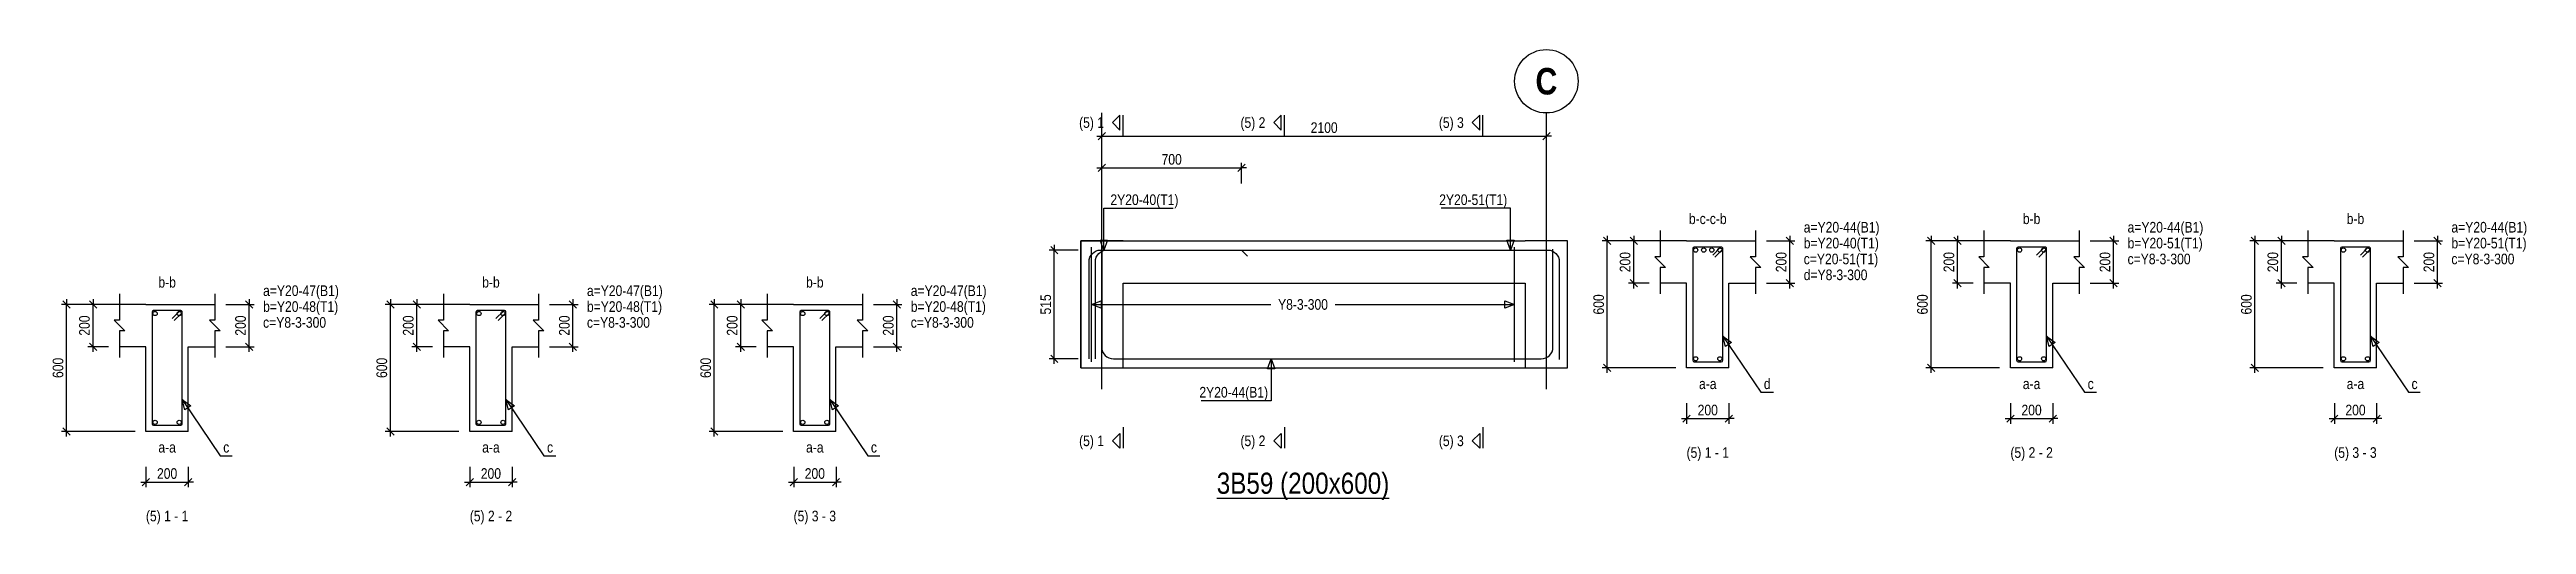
# Model space of a CAD drawing. Extents: x 0 to 206258, y -403073 to 0.
# Drawn here: x 39972 to 63379, y -258164 to -253674 of the extents above; entities that cross this region are included whole.
import ezdxf
from ezdxf.enums import TextEntityAlignment as Align
from ezdxf.lldxf.tags import DXFTag

# ---------------------------------------------------------------- set-up
doc = ezdxf.new("R2010")
doc.units = 0
doc.header["$LTSCALE"] = 1000
for name, color, linetype in [('Axis Circle(Dir 2)', 150, 'Continuous'), ('Axis Label(Dir 1)', 7, 'Continuous'), ('Axis Line(Dir 2)', 150, 'CENTER2'), ('Break Line', 5, 'Continuous'), ('Dimension Line', 5, 'Continuous'), ('Front Elevation Line', 40, 'Continuous'), ('Leader Line', 5, 'Continuous'), ('Link Line', 3, 'Continuous'), ('Rebar Kink', 4, 'Continuous'), ('Rebar Label', 6, 'Continuous'), ('Rebar Line', 7, 'Continuous'), ('Section Label', 1, 'Continuous'), ('Section Line', 1, 'Continuous'), ('Top Rebar Label', 6, 'Continuous'), ('Top Rebar Line', 7, 'Continuous')]:
    doc.layers.add(name, color=color, linetype=linetype)
for name, color, linetype, true_color in [('Back Elevation Line', 191, 'HIDDEN2', 0xd4aaff), ('Beam Label(D)', 94, 'Continuous', 0x008100), ('Beam Line(D)', 112, 'Continuous', 0x00bd5e), ('Link Label', 94, 'Continuous', 0x008100)]:
    doc.layers.add(name, color=color, linetype=linetype, true_color=true_color)
doc.styles.add('Axis Label(Dir 1)', font='ARIALNB.TTF', dxfattribs={"height": 250})
doc.styles.add('Beam Label(D)', font='ARIALN.TTF', dxfattribs={"height": 200})
doc.styles.add('Dimension Text', font='ARIALN.TTF', dxfattribs={"height": 100})
doc.styles.add('Link Label', font='ARIALN.TTF', dxfattribs={"height": 100})
doc.styles.add('Rebar Label', font='ARIALN.TTF', dxfattribs={"height": 100})
doc.styles.add('Section Label', font='ARIALN.TTF', dxfattribs={"height": 100})
doc.styles.add('Top Rebar Label', font='ARIALN.TTF', dxfattribs={"height": 100})
tags = doc.linetypes.add('CENTER2', pattern=[1.125, 0.75, -0.125, 0.125, -0.125]).pattern_tags.tags
tags[10:11] = [DXFTag(74, 4), DXFTag(75, 0), DXFTag(340, '0'), DXFTag(46, 0.0), DXFTag(50, 0.0), DXFTag(44, 0.0), DXFTag(45, 0.0)]
tags[8:9] = [DXFTag(74, 4), DXFTag(75, 0), DXFTag(340, '0'), DXFTag(46, 0.0), DXFTag(50, 0.0), DXFTag(44, 0.0), DXFTag(45, 0.0)]
tags[6:7] = [DXFTag(74, 4), DXFTag(75, 0), DXFTag(340, '0'), DXFTag(46, 0.0), DXFTag(50, 0.0), DXFTag(44, 0.0), DXFTag(45, 0.0)]
tags[4:5] = [DXFTag(74, 4), DXFTag(75, 0), DXFTag(340, '0'), DXFTag(46, 0.0), DXFTag(50, 0.0), DXFTag(44, 0.0), DXFTag(45, 0.0)]
tags = doc.linetypes.add('HIDDEN2', pattern=[0.1875, 0.125, -0.0625]).pattern_tags.tags
tags[6:7] = [DXFTag(74, 4), DXFTag(75, 0), DXFTag(340, '0'), DXFTag(46, 0.0), DXFTag(50, 0.0), DXFTag(44, 0.0), DXFTag(45, 0.0)]
tags[4:5] = [DXFTag(74, 4), DXFTag(75, 0), DXFTag(340, '0'), DXFTag(46, 0.0), DXFTag(50, 0.0), DXFTag(44, 0.0), DXFTag(45, 0.0)]
doc.dimstyles.new('BEAM', dxfattribs={"dimtxt": 100, "dimasz": 30, "dimexe": 48.3, "dimexo": 103.5, "dimgap": 30, "dimtad": 1, "dimtoh": 1, "dimdec": 1, "dimlfac": 0.5, "dimdsep": 46, "dimtxsty": 'Dimension Text', "dimblk": 'PCDIM_TICK', "dimcen": 0.09, "dimclrd": 5, "dimclre": 5, "dimclrt": 5, "dimadec": 1, "dimazin": 0, "dimtp": 1, "dimtm": 1, "dimtfac": 1, "dimtdec": 4, "dimtofl": 0, "dimtmove": 0, "dimatfit": 3, "dimfxl": 1, "dimtolj": 1, "dimtzin": 0, "dimarcsym": 0})

msp = doc.modelspace()

# ---------------------------------------------------------------- texts
at = {"layer": 'Axis Label(Dir 1)', "transparency": 33554687, "style": 'Axis Label(Dir 1)'}
msp.add_text('C', height=250, dxfattribs=at).set_placement((54117.055, -253974.284), align=Align.MIDDLE_CENTER)
at = {"layer": 'Beam Label(D)', "transparency": 33554687, "style": 'Beam Label(D)'}
msp.add_text('%%U3B59 (200x600)', height=200, dxfattribs=at).set_placement((51817.055, -257674.284), align=Align.TOP_CENTER)
at = {"layer": 'Link Label', "transparency": 33554687, "style": 'Link Label'}
for s, p in [(' d=Y8-3-300', (56517.055, -255854.284)), (' c=Y8-3-300', (59577.293, -255704.284)), (' c=Y8-3-300', (62637.532, -255704.284)), (' c=Y8-3-300', (41958.146, -256304.284)), (' c=Y8-3-300', (45018.385, -256304.284)), (' c=Y8-3-300', (48078.624, -256304.284)), ('d', (56172.055, -256884.284)), ('c', (59232.293, -256884.284)), ('c', (62292.532, -256884.284)), ('c', (41613.146, -257484.284)), ('c', (44673.385, -257484.284)), ('c', (47733.624, -257484.284))]:
    msp.add_text(s, height=100, dxfattribs=at).set_placement(p)
msp.add_text('Y8-3-300', height=100, dxfattribs=at).set_placement((51817.055, -256084.284), align=Align.MIDDLE_CENTER)
at = {"layer": 'Rebar Label', "transparency": 33554687, "style": 'Rebar Label'}
for s, p in [('b-c-c-b', (55642.055, -255354.284)), ('b-b', (58702.293, -255354.284)), ('b-b', (61762.532, -255354.284)), ('b-b', (41083.146, -255954.284)), ('b-b', (44143.385, -255954.284)), ('b-b', (47203.624, -255954.284)), ('a-a', (55642.055, -256914.284)), ('a-a', (58702.293, -256914.284)), ('a-a', (61762.532, -256914.284)), ('a-a', (41083.146, -257514.284)), ('a-a', (44143.385, -257514.284)), ('a-a', (47203.624, -257514.284))]:
    msp.add_text(s, height=100, dxfattribs=at).set_placement(p, align=Align.BOTTOM_CENTER)
for s, p in [(' a=Y20-44(B1)', (56517.055, -255404.284)), (' a=Y20-44(B1)', (59577.293, -255404.284)), (' a=Y20-44(B1)', (62637.532, -255404.284)), (' a=Y20-47(B1)', (41958.146, -256004.284)), (' a=Y20-47(B1)', (45018.385, -256004.284)), (' a=Y20-47(B1)', (48078.624, -256004.284))]:
    msp.add_text(s, height=100, dxfattribs=at).set_placement(p)
msp.add_text(' 2Y20-44(B1)', height=100, dxfattribs=at).set_placement((51487.054, -256964.284), align=Align.RIGHT)
at = {"layer": 'Section Label', "transparency": 33554687, "style": 'Section Label'}
for s, p in [('(5) 1', (49936.344, -254364.994)), ('(5) 2', (51461.344, -254364.994)), ('(5) 3', (53336.344, -254364.994)), ('(5) 1', (49936.344, -257373.573)), ('(5) 2', (51461.344, -257373.573)), ('(5) 3', (53336.344, -257373.573))]:
    msp.add_text(s, height=100, dxfattribs=at).set_placement(p, align=Align.MIDDLE_RIGHT)
for s, p in [('(5) 1 - 1', (55642.055, -257564.284)), ('(5) 2 - 2', (58702.293, -257564.284)), ('(5) 3 - 3', (61762.532, -257564.284)), ('(5) 1 - 1', (41083.146, -258164.284)), ('(5) 2 - 2', (44143.385, -258164.284)), ('(5) 3 - 3', (47203.624, -258164.284))]:
    msp.add_text(s, height=100, dxfattribs=at).set_placement(p, align=Align.BOTTOM_CENTER)
at = {"layer": 'Top Rebar Label', "transparency": 33554687, "style": 'Top Rebar Label'}
for s, p in [(' 2Y20-40(T1)', (49965.055, -255144.284)), (' c=Y20-51(T1)', (56517.055, -255704.284)), (' b=Y20-40(T1)', (56517.055, -255554.284)), (' b=Y20-51(T1)', (59577.293, -255554.284)), (' b=Y20-51(T1)', (62637.532, -255554.284)), (' b=Y20-48(T1)', (41958.146, -256154.284)), (' b=Y20-48(T1)', (45018.385, -256154.284)), (' b=Y20-48(T1)', (48078.624, -256154.284))]:
    msp.add_text(s, height=100, dxfattribs=at).set_placement(p)
msp.add_text(' 2Y20-51(T1)', height=100, dxfattribs=at).set_placement((53747.055, -255144.284), align=Align.RIGHT)

# ---------------------------------------------------------------- blocks, each defined once
blk = doc.blocks.new('PCDIM_TICK')
at = {"layer": 'Dimension Line', "color": 0, "transparency": 33554687}
for p, q in [((1.15, 1.15), (-1.15, -1.15)), ((1.61, 0), (0, 0))]:
    blk.add_line(p, q, dxfattribs=at)
blk = doc.blocks.new('*U3284')
at = {"layer": 'Dimension Line', "color": 5, "true_color": 0x0000ff, "transparency": 16777216}
for p, q in [((41637, -256084), (41906, -256084)), ((41858, -256484), (41858, -256084)), ((41637, -256484), (41906, -256484))]:
    blk.add_line(p, q, dxfattribs=at)
at = {"layer": 'Dimension Line', "color": 5, "true_color": 0x0000ff, "transparency": 16777216, "xscale": 30, "yscale": 30}
for p, rotation in [((41858, -256084), 89.99999999999447), ((41858, -256484), 269.9999999999834)]:
    blk.add_blockref('PCDIM_TICK', p, dxfattribs=dict(at, rotation=rotation))
at = {"layer": 'Dimension Line', "color": 5, "true_color": 0x0000ff, "transparency": 16777216, "insert": (41828, -256284), "char_height": 100, "width": 182.77, "attachment_point": 8, "rotation": 90, "style": 'Dimension Text'}
blk.add_mtext('200', dxfattribs=at)
blk = doc.blocks.new('*U3285')
at = {"layer": 'Dimension Line', "color": 5, "true_color": 0x0000ff, "transparency": 16777216}
for p, q in [((40530, -256084), (40335, -256084)), ((40383, -256484), (40383, -256084)), ((40530, -256484), (40335, -256484))]:
    blk.add_line(p, q, dxfattribs=at)
at = {"layer": 'Dimension Line', "color": 5, "true_color": 0x0000ff, "transparency": 16777216, "xscale": 30, "yscale": 30}
for p, rotation in [((40383, -256084), 89.99999999999447), ((40383, -256484), 269.9999999999834)]:
    blk.add_blockref('PCDIM_TICK', p, dxfattribs=dict(at, rotation=rotation))
at = {"layer": 'Dimension Line', "color": 5, "true_color": 0x0000ff, "transparency": 16777216, "insert": (40353, -256284), "char_height": 100, "width": 182.77, "attachment_point": 8, "rotation": 90, "style": 'Dimension Text'}
blk.add_mtext('200', dxfattribs=at)
blk = doc.blocks.new('*U3286')
at = {"layer": 'Dimension Line', "color": 5, "true_color": 0x0000ff, "transparency": 16777216}
for p, q in [((40780, -256084), (40085, -256084)), ((40133, -257284), (40133, -256084)), ((40780, -257284), (40085, -257284))]:
    blk.add_line(p, q, dxfattribs=at)
at = {"layer": 'Dimension Line', "color": 5, "true_color": 0x0000ff, "transparency": 16777216, "xscale": 30, "yscale": 30}
for p, rotation in [((40133, -256084), 89.99999999999447), ((40133, -257284), 269.9999999999834)]:
    blk.add_blockref('PCDIM_TICK', p, dxfattribs=dict(at, rotation=rotation))
at = {"layer": 'Dimension Line', "color": 5, "true_color": 0x0000ff, "transparency": 16777216, "insert": (40103, -256684), "char_height": 100, "width": 181.97, "attachment_point": 8, "rotation": 90, "style": 'Dimension Text'}
blk.add_mtext('600', dxfattribs=at)
blk = doc.blocks.new('*U3287')
at = {"layer": 'Dimension Line', "color": 5, "true_color": 0x0000ff, "transparency": 16777216}
for p, q in [((40883, -257618), (40883, -257813)), ((41283, -257618), (41283, -257813)), ((40883, -257764), (41283, -257764))]:
    blk.add_line(p, q, dxfattribs=at)
at = {"layer": 'Dimension Line', "color": 5, "true_color": 0x0000ff, "transparency": 16777216, "xscale": 30, "yscale": 30, "rotation": 180.0000000000004}
blk.add_blockref('PCDIM_TICK', (40883, -257764), dxfattribs=at)
at = {"layer": 'Dimension Line', "color": 5, "true_color": 0x0000ff, "transparency": 16777216, "xscale": 30, "yscale": 30}
blk.add_blockref('PCDIM_TICK', (41283, -257764), dxfattribs=at)
at = {"layer": 'Dimension Line', "color": 5, "true_color": 0x0000ff, "transparency": 16777216, "insert": (41083, -257734), "char_height": 100, "width": 182.77, "attachment_point": 8, "style": 'Dimension Text'}
blk.add_mtext('200', dxfattribs=at)
blk = doc.blocks.new('*U3288')
at = {"layer": 'Dimension Line', "color": 5, "true_color": 0x0000ff, "transparency": 16777216}
for p, q in [((44697, -256084), (44967, -256084)), ((44918, -256484), (44918, -256084)), ((44697, -256484), (44967, -256484))]:
    blk.add_line(p, q, dxfattribs=at)
at = {"layer": 'Dimension Line', "color": 5, "true_color": 0x0000ff, "transparency": 16777216, "xscale": 30, "yscale": 30}
for p, rotation in [((44918, -256084), 89.99999999999447), ((44918, -256484), 269.9999999999834)]:
    blk.add_blockref('PCDIM_TICK', p, dxfattribs=dict(at, rotation=rotation))
at = {"layer": 'Dimension Line', "color": 5, "true_color": 0x0000ff, "transparency": 16777216, "insert": (44888, -256284), "char_height": 100, "width": 182.77, "attachment_point": 8, "rotation": 90, "style": 'Dimension Text'}
blk.add_mtext('200', dxfattribs=at)
blk = doc.blocks.new('*U3289')
at = {"layer": 'Dimension Line', "color": 5, "true_color": 0x0000ff, "transparency": 16777216}
for p, q in [((43590, -256084), (43395, -256084)), ((43443, -256484), (43443, -256084)), ((43590, -256484), (43395, -256484))]:
    blk.add_line(p, q, dxfattribs=at)
at = {"layer": 'Dimension Line', "color": 5, "true_color": 0x0000ff, "transparency": 16777216, "xscale": 30, "yscale": 30}
for p, rotation in [((43443, -256084), 89.99999999999447), ((43443, -256484), 269.9999999999834)]:
    blk.add_blockref('PCDIM_TICK', p, dxfattribs=dict(at, rotation=rotation))
at = {"layer": 'Dimension Line', "color": 5, "true_color": 0x0000ff, "transparency": 16777216, "insert": (43413, -256284), "char_height": 100, "width": 182.77, "attachment_point": 8, "rotation": 90, "style": 'Dimension Text'}
blk.add_mtext('200', dxfattribs=at)
blk = doc.blocks.new('*U3290')
at = {"layer": 'Dimension Line', "color": 5, "true_color": 0x0000ff, "transparency": 16777216}
for p, q in [((43840, -256084), (43145, -256084)), ((43193, -257284), (43193, -256084)), ((43840, -257284), (43145, -257284))]:
    blk.add_line(p, q, dxfattribs=at)
at = {"layer": 'Dimension Line', "color": 5, "true_color": 0x0000ff, "transparency": 16777216, "xscale": 30, "yscale": 30}
for p, rotation in [((43193, -256084), 89.99999999999447), ((43193, -257284), 269.9999999999834)]:
    blk.add_blockref('PCDIM_TICK', p, dxfattribs=dict(at, rotation=rotation))
at = {"layer": 'Dimension Line', "color": 5, "true_color": 0x0000ff, "transparency": 16777216, "insert": (43163, -256684), "char_height": 100, "width": 181.97, "attachment_point": 8, "rotation": 90, "style": 'Dimension Text'}
blk.add_mtext('600', dxfattribs=at)
blk = doc.blocks.new('*U3291')
at = {"layer": 'Dimension Line', "color": 5, "true_color": 0x0000ff, "transparency": 16777216}
for p, q in [((43943, -257618), (43943, -257813)), ((44343, -257618), (44343, -257813)), ((43943, -257764), (44343, -257764))]:
    blk.add_line(p, q, dxfattribs=at)
at = {"layer": 'Dimension Line', "color": 5, "true_color": 0x0000ff, "transparency": 16777216, "xscale": 30, "yscale": 30, "rotation": 180.0000000000004}
blk.add_blockref('PCDIM_TICK', (43943, -257764), dxfattribs=at)
at = {"layer": 'Dimension Line', "color": 5, "true_color": 0x0000ff, "transparency": 16777216, "xscale": 30, "yscale": 30}
blk.add_blockref('PCDIM_TICK', (44343, -257764), dxfattribs=at)
at = {"layer": 'Dimension Line', "color": 5, "true_color": 0x0000ff, "transparency": 16777216, "insert": (44143, -257734), "char_height": 100, "width": 182.77, "attachment_point": 8, "style": 'Dimension Text'}
blk.add_mtext('200', dxfattribs=at)
blk = doc.blocks.new('*U3292')
at = {"layer": 'Dimension Line', "color": 5, "true_color": 0x0000ff, "transparency": 16777216}
for p, q in [((47757, -256084), (48027, -256084)), ((47979, -256484), (47979, -256084)), ((47757, -256484), (48027, -256484))]:
    blk.add_line(p, q, dxfattribs=at)
at = {"layer": 'Dimension Line', "color": 5, "true_color": 0x0000ff, "transparency": 16777216, "xscale": 30, "yscale": 30}
for p, rotation in [((47979, -256084), 89.99999999999447), ((47979, -256484), 269.9999999999834)]:
    blk.add_blockref('PCDIM_TICK', p, dxfattribs=dict(at, rotation=rotation))
at = {"layer": 'Dimension Line', "color": 5, "true_color": 0x0000ff, "transparency": 16777216, "insert": (47949, -256284), "char_height": 100, "width": 182.77, "attachment_point": 8, "rotation": 90, "style": 'Dimension Text'}
blk.add_mtext('200', dxfattribs=at)
blk = doc.blocks.new('*U3293')
at = {"layer": 'Dimension Line', "color": 5, "true_color": 0x0000ff, "transparency": 16777216}
for p, q in [((46650, -256084), (46455, -256084)), ((46504, -256484), (46504, -256084)), ((46650, -256484), (46455, -256484))]:
    blk.add_line(p, q, dxfattribs=at)
at = {"layer": 'Dimension Line', "color": 5, "true_color": 0x0000ff, "transparency": 16777216, "xscale": 30, "yscale": 30}
for p, rotation in [((46504, -256084), 89.99999999999447), ((46504, -256484), 269.9999999999834)]:
    blk.add_blockref('PCDIM_TICK', p, dxfattribs=dict(at, rotation=rotation))
at = {"layer": 'Dimension Line', "color": 5, "true_color": 0x0000ff, "transparency": 16777216, "insert": (46474, -256284), "char_height": 100, "width": 182.77, "attachment_point": 8, "rotation": 90, "style": 'Dimension Text'}
blk.add_mtext('200', dxfattribs=at)
blk = doc.blocks.new('*U3294')
at = {"layer": 'Dimension Line', "color": 5, "true_color": 0x0000ff, "transparency": 16777216}
for p, q in [((46900, -256084), (46205, -256084)), ((46254, -257284), (46254, -256084)), ((46900, -257284), (46205, -257284))]:
    blk.add_line(p, q, dxfattribs=at)
at = {"layer": 'Dimension Line', "color": 5, "true_color": 0x0000ff, "transparency": 16777216, "xscale": 30, "yscale": 30}
for p, rotation in [((46254, -256084), 89.99999999999447), ((46254, -257284), 269.9999999999834)]:
    blk.add_blockref('PCDIM_TICK', p, dxfattribs=dict(at, rotation=rotation))
at = {"layer": 'Dimension Line', "color": 5, "true_color": 0x0000ff, "transparency": 16777216, "insert": (46224, -256684), "char_height": 100, "width": 181.97, "attachment_point": 8, "rotation": 90, "style": 'Dimension Text'}
blk.add_mtext('600', dxfattribs=at)
blk = doc.blocks.new('*U3295')
at = {"layer": 'Dimension Line', "color": 5, "true_color": 0x0000ff, "transparency": 16777216}
for p, q in [((47004, -257618), (47004, -257813)), ((47404, -257618), (47404, -257813)), ((47004, -257764), (47404, -257764))]:
    blk.add_line(p, q, dxfattribs=at)
at = {"layer": 'Dimension Line', "color": 5, "true_color": 0x0000ff, "transparency": 16777216, "xscale": 30, "yscale": 30, "rotation": 180.0000000000004}
blk.add_blockref('PCDIM_TICK', (47004, -257764), dxfattribs=at)
at = {"layer": 'Dimension Line', "color": 5, "true_color": 0x0000ff, "transparency": 16777216, "xscale": 30, "yscale": 30}
blk.add_blockref('PCDIM_TICK', (47404, -257764), dxfattribs=at)
at = {"layer": 'Dimension Line', "color": 5, "true_color": 0x0000ff, "transparency": 16777216, "insert": (47204, -257734), "char_height": 100, "width": 182.77, "attachment_point": 8, "style": 'Dimension Text'}
blk.add_mtext('200', dxfattribs=at)
blk = doc.blocks.new('*U3306')
at = {"layer": 'Dimension Line', "color": 5, "true_color": 0x0000ff, "transparency": 16777216}
for p, q in [((49917, -254941), (49917, -254746)), ((49917, -254794), (51235, -254794)), ((51235, -254941), (51235, -254746))]:
    blk.add_line(p, q, dxfattribs=at)
at = {"layer": 'Dimension Line', "color": 5, "true_color": 0x0000ff, "transparency": 16777216, "xscale": 30, "yscale": 30, "rotation": 180.0000000000004}
blk.add_blockref('PCDIM_TICK', (49917, -254794), dxfattribs=at)
at = {"layer": 'Dimension Line', "color": 5, "true_color": 0x0000ff, "transparency": 16777216, "xscale": 30, "yscale": 30}
blk.add_blockref('PCDIM_TICK', (51235, -254794), dxfattribs=at)
at = {"layer": 'Dimension Line', "color": 5, "true_color": 0x0000ff, "transparency": 16777216, "insert": (50576, -254764), "char_height": 100, "width": 180.83, "attachment_point": 8, "style": 'Dimension Text'}
blk.add_mtext('700', dxfattribs=at)
blk = doc.blocks.new('*U3307')
at = {"layer": 'Dimension Line', "color": 5, "true_color": 0x0000ff, "transparency": 16777216}
for p, q in [((49692, -255570), (49419, -255570)), ((49467, -256598), (49467, -255570)), ((49692, -256598), (49419, -256598))]:
    blk.add_line(p, q, dxfattribs=at)
at = {"layer": 'Dimension Line', "color": 5, "true_color": 0x0000ff, "transparency": 16777216, "xscale": 30, "yscale": 30}
for p, rotation in [((49467, -255570), 89.99999999999447), ((49467, -256598), 269.9999999999834)]:
    blk.add_blockref('PCDIM_TICK', p, dxfattribs=dict(at, rotation=rotation))
at = {"layer": 'Dimension Line', "color": 5, "true_color": 0x0000ff, "transparency": 16777216, "insert": (49437, -256084), "char_height": 100, "width": 182.37, "attachment_point": 8, "rotation": 90, "style": 'Dimension Text'}
blk.add_mtext('515', dxfattribs=at)
blk = doc.blocks.new('*U3308')
at = {"layer": 'Dimension Line', "color": 5, "true_color": 0x0000ff, "transparency": 16777216}
for p, q in [((49917, -254641), (49917, -254446)), ((49917, -254494), (54117, -254494)), ((54117, -254641), (54117, -254446))]:
    blk.add_line(p, q, dxfattribs=at)
at = {"layer": 'Dimension Line', "color": 5, "true_color": 0x0000ff, "transparency": 16777216, "xscale": 30, "yscale": 30, "rotation": 180.0000000000004}
blk.add_blockref('PCDIM_TICK', (49917, -254494), dxfattribs=at)
at = {"layer": 'Dimension Line', "color": 5, "true_color": 0x0000ff, "transparency": 16777216, "xscale": 30, "yscale": 30}
blk.add_blockref('PCDIM_TICK', (54117, -254494), dxfattribs=at)
at = {"layer": 'Dimension Line', "color": 5, "true_color": 0x0000ff, "transparency": 16777216, "insert": (52017, -254464), "char_height": 100, "width": 247.25, "attachment_point": 8, "style": 'Dimension Text'}
blk.add_mtext('2100', dxfattribs=at)
blk = doc.blocks.new('*U3309')
at = {"layer": 'Dimension Line', "color": 5, "true_color": 0x0000ff, "transparency": 16777216}
for p, q in [((56196, -255484), (56465, -255484)), ((56417, -255884), (56417, -255484)), ((56196, -255884), (56465, -255884))]:
    blk.add_line(p, q, dxfattribs=at)
at = {"layer": 'Dimension Line', "color": 5, "true_color": 0x0000ff, "transparency": 16777216, "xscale": 30, "yscale": 30}
for p, rotation in [((56417, -255484), 89.99999999999447), ((56417, -255884), 269.9999999999834)]:
    blk.add_blockref('PCDIM_TICK', p, dxfattribs=dict(at, rotation=rotation))
at = {"layer": 'Dimension Line', "color": 5, "true_color": 0x0000ff, "transparency": 16777216, "insert": (56387, -255684), "char_height": 100, "width": 182.77, "attachment_point": 8, "rotation": 90, "style": 'Dimension Text'}
blk.add_mtext('200', dxfattribs=at)
blk = doc.blocks.new('*U3310')
at = {"layer": 'Dimension Line', "color": 5, "true_color": 0x0000ff, "transparency": 16777216}
for p, q in [((55089, -255484), (54894, -255484)), ((54942, -255884), (54942, -255484)), ((55089, -255884), (54894, -255884))]:
    blk.add_line(p, q, dxfattribs=at)
at = {"layer": 'Dimension Line', "color": 5, "true_color": 0x0000ff, "transparency": 16777216, "xscale": 30, "yscale": 30}
for p, rotation in [((54942, -255484), 89.99999999999447), ((54942, -255884), 269.9999999999834)]:
    blk.add_blockref('PCDIM_TICK', p, dxfattribs=dict(at, rotation=rotation))
at = {"layer": 'Dimension Line', "color": 5, "true_color": 0x0000ff, "transparency": 16777216, "insert": (54912, -255684), "char_height": 100, "width": 182.77, "attachment_point": 8, "rotation": 90, "style": 'Dimension Text'}
blk.add_mtext('200', dxfattribs=at)
blk = doc.blocks.new('*U3311')
at = {"layer": 'Dimension Line', "color": 5, "true_color": 0x0000ff, "transparency": 16777216}
for p, q in [((55339, -255484), (54644, -255484)), ((54692, -256684), (54692, -255484)), ((55339, -256684), (54644, -256684))]:
    blk.add_line(p, q, dxfattribs=at)
at = {"layer": 'Dimension Line', "color": 5, "true_color": 0x0000ff, "transparency": 16777216, "xscale": 30, "yscale": 30}
for p, rotation in [((54692, -255484), 89.99999999999447), ((54692, -256684), 269.9999999999834)]:
    blk.add_blockref('PCDIM_TICK', p, dxfattribs=dict(at, rotation=rotation))
at = {"layer": 'Dimension Line', "color": 5, "true_color": 0x0000ff, "transparency": 16777216, "insert": (54662, -256084), "char_height": 100, "width": 181.97, "attachment_point": 8, "rotation": 90, "style": 'Dimension Text'}
blk.add_mtext('600', dxfattribs=at)
blk = doc.blocks.new('*U3312')
at = {"layer": 'Dimension Line', "color": 5, "true_color": 0x0000ff, "transparency": 16777216}
for p, q in [((55442, -257018), (55442, -257213)), ((55442, -257164), (55842, -257164)), ((55842, -257018), (55842, -257213))]:
    blk.add_line(p, q, dxfattribs=at)
at = {"layer": 'Dimension Line', "color": 5, "true_color": 0x0000ff, "transparency": 16777216, "xscale": 30, "yscale": 30, "rotation": 180.0000000000004}
blk.add_blockref('PCDIM_TICK', (55442, -257164), dxfattribs=at)
at = {"layer": 'Dimension Line', "color": 5, "true_color": 0x0000ff, "transparency": 16777216, "xscale": 30, "yscale": 30}
blk.add_blockref('PCDIM_TICK', (55842, -257164), dxfattribs=at)
at = {"layer": 'Dimension Line', "color": 5, "true_color": 0x0000ff, "transparency": 16777216, "insert": (55642, -257134), "char_height": 100, "width": 182.77, "attachment_point": 8, "style": 'Dimension Text'}
blk.add_mtext('200', dxfattribs=at)
blk = doc.blocks.new('*U3313')
at = {"layer": 'Dimension Line', "color": 5, "true_color": 0x0000ff, "transparency": 16777216}
for p, q in [((59256, -255484), (59526, -255484)), ((59477, -255884), (59477, -255484)), ((59256, -255884), (59526, -255884))]:
    blk.add_line(p, q, dxfattribs=at)
at = {"layer": 'Dimension Line', "color": 5, "true_color": 0x0000ff, "transparency": 16777216, "xscale": 30, "yscale": 30}
for p, rotation in [((59477, -255484), 89.99999999999447), ((59477, -255884), 269.9999999999834)]:
    blk.add_blockref('PCDIM_TICK', p, dxfattribs=dict(at, rotation=rotation))
at = {"layer": 'Dimension Line', "color": 5, "true_color": 0x0000ff, "transparency": 16777216, "insert": (59447, -255684), "char_height": 100, "width": 182.77, "attachment_point": 8, "rotation": 90, "style": 'Dimension Text'}
blk.add_mtext('200', dxfattribs=at)
blk = doc.blocks.new('*U3314')
at = {"layer": 'Dimension Line', "color": 5, "true_color": 0x0000ff, "transparency": 16777216}
for p, q in [((58149, -255484), (57954, -255484)), ((58002, -255884), (58002, -255484)), ((58149, -255884), (57954, -255884))]:
    blk.add_line(p, q, dxfattribs=at)
at = {"layer": 'Dimension Line', "color": 5, "true_color": 0x0000ff, "transparency": 16777216, "xscale": 30, "yscale": 30}
for p, rotation in [((58002, -255484), 89.99999999999447), ((58002, -255884), 269.9999999999834)]:
    blk.add_blockref('PCDIM_TICK', p, dxfattribs=dict(at, rotation=rotation))
at = {"layer": 'Dimension Line', "color": 5, "true_color": 0x0000ff, "transparency": 16777216, "insert": (57972, -255684), "char_height": 100, "width": 182.77, "attachment_point": 8, "rotation": 90, "style": 'Dimension Text'}
blk.add_mtext('200', dxfattribs=at)
blk = doc.blocks.new('*U3315')
at = {"layer": 'Dimension Line', "color": 5, "true_color": 0x0000ff, "transparency": 16777216}
for p, q in [((58399, -255484), (57704, -255484)), ((57752, -256684), (57752, -255484)), ((58399, -256684), (57704, -256684))]:
    blk.add_line(p, q, dxfattribs=at)
at = {"layer": 'Dimension Line', "color": 5, "true_color": 0x0000ff, "transparency": 16777216, "xscale": 30, "yscale": 30}
for p, rotation in [((57752, -255484), 89.99999999999447), ((57752, -256684), 269.9999999999834)]:
    blk.add_blockref('PCDIM_TICK', p, dxfattribs=dict(at, rotation=rotation))
at = {"layer": 'Dimension Line', "color": 5, "true_color": 0x0000ff, "transparency": 16777216, "insert": (57722, -256084), "char_height": 100, "width": 181.97, "attachment_point": 8, "rotation": 90, "style": 'Dimension Text'}
blk.add_mtext('600', dxfattribs=at)
blk = doc.blocks.new('*U3316')
at = {"layer": 'Dimension Line', "color": 5, "true_color": 0x0000ff, "transparency": 16777216}
for p, q in [((58502, -257018), (58502, -257213)), ((58502, -257164), (58902, -257164)), ((58902, -257018), (58902, -257213))]:
    blk.add_line(p, q, dxfattribs=at)
at = {"layer": 'Dimension Line', "color": 5, "true_color": 0x0000ff, "transparency": 16777216, "xscale": 30, "yscale": 30, "rotation": 180.0000000000004}
blk.add_blockref('PCDIM_TICK', (58502, -257164), dxfattribs=at)
at = {"layer": 'Dimension Line', "color": 5, "true_color": 0x0000ff, "transparency": 16777216, "xscale": 30, "yscale": 30}
blk.add_blockref('PCDIM_TICK', (58902, -257164), dxfattribs=at)
at = {"layer": 'Dimension Line', "color": 5, "true_color": 0x0000ff, "transparency": 16777216, "insert": (58702, -257134), "char_height": 100, "width": 182.77, "attachment_point": 8, "style": 'Dimension Text'}
blk.add_mtext('200', dxfattribs=at)
blk = doc.blocks.new('*U3317')
at = {"layer": 'Dimension Line', "color": 5, "true_color": 0x0000ff, "transparency": 16777216}
for p, q in [((62316, -255484), (62586, -255484)), ((62538, -255884), (62538, -255484)), ((62316, -255884), (62586, -255884))]:
    blk.add_line(p, q, dxfattribs=at)
at = {"layer": 'Dimension Line', "color": 5, "true_color": 0x0000ff, "transparency": 16777216, "xscale": 30, "yscale": 30}
for p, rotation in [((62538, -255484), 89.99999999999447), ((62538, -255884), 269.9999999999834)]:
    blk.add_blockref('PCDIM_TICK', p, dxfattribs=dict(at, rotation=rotation))
at = {"layer": 'Dimension Line', "color": 5, "true_color": 0x0000ff, "transparency": 16777216, "insert": (62508, -255684), "char_height": 100, "width": 182.77, "attachment_point": 8, "rotation": 90, "style": 'Dimension Text'}
blk.add_mtext('200', dxfattribs=at)
blk = doc.blocks.new('*U3318')
at = {"layer": 'Dimension Line', "color": 5, "true_color": 0x0000ff, "transparency": 16777216}
for p, q in [((61209, -255484), (61014, -255484)), ((61063, -255884), (61063, -255484)), ((61209, -255884), (61014, -255884))]:
    blk.add_line(p, q, dxfattribs=at)
at = {"layer": 'Dimension Line', "color": 5, "true_color": 0x0000ff, "transparency": 16777216, "xscale": 30, "yscale": 30}
for p, rotation in [((61063, -255484), 89.99999999999447), ((61063, -255884), 269.9999999999834)]:
    blk.add_blockref('PCDIM_TICK', p, dxfattribs=dict(at, rotation=rotation))
at = {"layer": 'Dimension Line', "color": 5, "true_color": 0x0000ff, "transparency": 16777216, "insert": (61033, -255684), "char_height": 100, "width": 182.77, "attachment_point": 8, "rotation": 90, "style": 'Dimension Text'}
blk.add_mtext('200', dxfattribs=at)
blk = doc.blocks.new('*U3319')
at = {"layer": 'Dimension Line', "color": 5, "true_color": 0x0000ff, "transparency": 16777216}
for p, q in [((61459, -255484), (60764, -255484)), ((60813, -256684), (60813, -255484)), ((61459, -256684), (60764, -256684))]:
    blk.add_line(p, q, dxfattribs=at)
at = {"layer": 'Dimension Line', "color": 5, "true_color": 0x0000ff, "transparency": 16777216, "xscale": 30, "yscale": 30}
for p, rotation in [((60813, -255484), 89.99999999999447), ((60813, -256684), 269.9999999999834)]:
    blk.add_blockref('PCDIM_TICK', p, dxfattribs=dict(at, rotation=rotation))
at = {"layer": 'Dimension Line', "color": 5, "true_color": 0x0000ff, "transparency": 16777216, "insert": (60783, -256084), "char_height": 100, "width": 181.97, "attachment_point": 8, "rotation": 90, "style": 'Dimension Text'}
blk.add_mtext('600', dxfattribs=at)
blk = doc.blocks.new('*U3320')
at = {"layer": 'Dimension Line', "color": 5, "true_color": 0x0000ff, "transparency": 16777216}
for p, q in [((61563, -257018), (61563, -257213)), ((61563, -257164), (61963, -257164)), ((61963, -257018), (61963, -257213))]:
    blk.add_line(p, q, dxfattribs=at)
at = {"layer": 'Dimension Line', "color": 5, "true_color": 0x0000ff, "transparency": 16777216, "xscale": 30, "yscale": 30, "rotation": 180.0000000000004}
blk.add_blockref('PCDIM_TICK', (61563, -257164), dxfattribs=at)
at = {"layer": 'Dimension Line', "color": 5, "true_color": 0x0000ff, "transparency": 16777216, "xscale": 30, "yscale": 30}
blk.add_blockref('PCDIM_TICK', (61963, -257164), dxfattribs=at)
at = {"layer": 'Dimension Line', "color": 5, "true_color": 0x0000ff, "transparency": 16777216, "insert": (61763, -257134), "char_height": 100, "width": 182.77, "attachment_point": 8, "style": 'Dimension Text'}
blk.add_mtext('200', dxfattribs=at)

# ---------------------------------------------------------------- dimensions: what is measured, and where the dimension line sits
at = {"layer": 'Dimension Line', "transparency": 33554687}
for base, p1, p2, text, picture, middle in [((52017.055, -254494.284), (49917.055, -254744.284), (54117.055, -254744.284), '2100', '*U3308', (52017.055, -254494.284)), ((50576.055, -254794.284), (49917.055, -255044.284), (51235.055, -255044.284), '700', '*U3306', (50576.055, -254794.284)), ((55642.055, -257164.284), (55442.055, -256914.284), (55842.055, -256914.284), '200', '*U3312', (55642.055, -257164.284)), ((58702.293, -257164.284), (58502.293, -256914.284), (58902.293, -256914.284), '200', '*U3316', (58702.293, -257164.284)), ((61762.532, -257164.284), (61562.532, -256914.284), (61962.532, -256914.284), '200', '*U3320', (61762.532, -257164.284)), ((41083.146, -257764.284), (40883.146, -257514.284), (41283.146, -257514.284), '200', '*U3287', (41083.146, -257764.284)), ((44143.385, -257764.284), (43943.385, -257514.284), (44343.385, -257514.284), '200', '*U3291', (44143.385, -257764.284)), ((47203.624, -257764.284), (47003.624, -257514.284), (47403.624, -257514.284), '200', '*U3295', (47203.624, -257764.284))]:
    dim = msp.add_linear_dim(base=base, p1=p1, p2=p2, text=text, dimstyle='BEAM', override={"dimscale": 1, "dimtxt": 100, "dimasz": 30, "dimexe": 48.3, "dimexo": 103.5, "dimgap": 30, "dimtad": 1, "dimtih": 0, "dimdec": 1, "dimlfac": 0.5, "dimzin": 8, "dimlunit": 2, "dimpost": '', "dimtxsty": 'Dimension Text', "dimblk": 'PCDIM_TICK', "dimse1": 0, "dimse2": 0, "dimsd2": 0, "dimclrd": 5, "dimclre": 5, "dimclrt": 5, "dimaunit": 0, "dimadec": 1, "dimazin": 0, "dimtol": 0, "dimtp": 1, "dimtm": 1, "dimtmove": 0}, dxfattribs=at)
    dim.commit()
    dim.dimension.update_dxf_attribs({"geometry": picture, "text_midpoint": middle})
for base, p1, p2, text, picture, middle in [((49467.055, -256084.284), (49795.055, -256598.284), (49795.055, -255570.284), '515', '*U3307', (49467.055, -256084.284)), ((54692.055, -256084.284), (55442.055, -256684.284), (55442.055, -255484.284), '600', '*U3311', (54692.055, -256084.284)), ((54942.055, -255684.284), (55192.055, -255884.284), (55192.055, -255484.284), '200', '*U3310', (54942.055, -255684.284)), ((56417.055, -255684.284), (56092.055, -255884.284), (56092.055, -255484.284), '200', '*U3309', (56417.055, -255684.284)), ((57752.293, -256084.284), (58502.293, -256684.284), (58502.293, -255484.284), '600', '*U3315', (57752.293, -256084.284)), ((58002.293, -255684.284), (58252.293, -255884.284), (58252.293, -255484.284), '200', '*U3314', (58002.293, -255684.284)), ((59477.293, -255684.284), (59152.293, -255884.284), (59152.293, -255484.284), '200', '*U3313', (59477.293, -255684.284)), ((60812.532, -256084.284), (61562.532, -256684.284), (61562.532, -255484.284), '600', '*U3319', (60812.532, -256084.284)), ((61062.532, -255684.284), (61312.532, -255884.284), (61312.532, -255484.284), '200', '*U3318', (61062.532, -255684.284)), ((62537.532, -255684.284), (62212.532, -255884.284), (62212.532, -255484.284), '200', '*U3317', (62537.532, -255684.284)), ((40133.146, -256684.284), (40883.146, -257284.284), (40883.146, -256084.284), '600', '*U3286', (40133.146, -256684.284)), ((40383.146, -256284.284), (40633.146, -256484.284), (40633.146, -256084.284), '200', '*U3285', (40383.146, -256284.284)), ((41858.146, -256284.284), (41533.146, -256484.284), (41533.146, -256084.284), '200', '*U3284', (41858.146, -256284.284)), ((43193.385, -256684.284), (43943.385, -257284.284), (43943.385, -256084.284), '600', '*U3290', (43193.385, -256684.284)), ((43443.385, -256284.284), (43693.385, -256484.284), (43693.385, -256084.284), '200', '*U3289', (43443.385, -256284.284)), ((44918.385, -256284.284), (44593.385, -256484.284), (44593.385, -256084.284), '200', '*U3288', (44918.385, -256284.284)), ((46253.624, -256684.284), (47003.624, -257284.284), (47003.624, -256084.284), '600', '*U3294', (46253.624, -256684.284)), ((46503.624, -256284.284), (46753.624, -256484.284), (46753.624, -256084.284), '200', '*U3293', (46503.624, -256284.284)), ((47978.624, -256284.284), (47653.624, -256484.284), (47653.624, -256084.284), '200', '*U3292', (47978.624, -256284.284))]:
    dim = msp.add_linear_dim(base=base, p1=p1, p2=p2, angle=90, text=text, dimstyle='BEAM', override={"dimscale": 1, "dimtxt": 100, "dimasz": 30, "dimexe": 48.3, "dimexo": 103.5, "dimgap": 30, "dimtad": 1, "dimtih": 0, "dimdec": 1, "dimlfac": 0.5, "dimzin": 8, "dimlunit": 2, "dimpost": '', "dimtxsty": 'Dimension Text', "dimblk": 'PCDIM_TICK', "dimse1": 0, "dimse2": 0, "dimsd2": 0, "dimclrd": 5, "dimclre": 5, "dimclrt": 5, "dimaunit": 0, "dimadec": 1, "dimazin": 0, "dimtol": 0, "dimtp": 1, "dimtm": 1, "dimtmove": 0}, dxfattribs=at)
    dim.commit()
    dim.dimension.update_dxf_attribs({"geometry": picture, "text_midpoint": middle})

# ---------------------------------------------------------------- linework, layer by layer
at = {"layer": 'Axis Circle(Dir 2)', "transparency": 33554687}
msp.add_circle((54117.055, -253974.284), 300, dxfattribs=at)
at = {"layer": 'Axis Line(Dir 2)', "transparency": 33554687}
for points in [[(49917.055, -256884.284), (49917.055, -254274.284)], [(54117.055, -256884.284), (54117.055, -254274.284)]]:
    msp.add_lwpolyline(points, dxfattribs=at)
at = {"layer": 'Back Elevation Line', "transparency": 33554687}
for points in [[(50117.055, -255484.284), (49717.055, -255484.284)], [(49717.055, -255484.284), (49717.055, -256684.284)], [(50117.055, -255484.284), (49717.055, -255484.284)], [(49717.055, -255484.284), (49717.055, -256684.284)], [(50117.055, -255484.284), (49717.055, -255484.284)], [(49717.055, -255484.284), (49717.055, -256684.284)], [(50117.055, -255484.284), (53917.055, -255484.284)], [(54317.055, -255484.284), (53917.055, -255484.284)], [(54317.055, -255484.284), (53917.055, -255484.284)], [(54317.055, -256684.284), (54317.055, -255484.284)], [(54317.055, -256684.284), (54317.055, -255484.284)], [(50117.055, -256684.284), (50117.055, -255884.284)], [(50117.055, -256684.284), (50117.055, -255884.284)], [(50117.055, -256684.284), (50117.055, -255884.284)], [(50117.055, -255884.284), (53917.055, -255884.284)], [(53917.055, -255884.284), (53917.055, -256684.284)], [(53917.055, -255884.284), (53917.055, -256684.284)], [(49717.055, -256684.284), (50117.055, -256684.284)], [(49717.055, -256684.284), (50117.055, -256684.284)], [(49717.055, -256684.284), (50117.055, -256684.284)], [(53917.055, -256684.284), (54317.055, -256684.284)], [(53917.055, -256684.284), (54317.055, -256684.284)]]:
    msp.add_lwpolyline(points, dxfattribs=at)
at = {"layer": 'Beam Line(D)', "transparency": 33554687}
for points in [[(49717.055, -255484.284), (53917.055, -255484.284)], [(49717.055, -256684.284), (49717.055, -255484.284)], [(54317.055, -255484.284), (53917.055, -255484.284)], [(54317.055, -256684.284), (54317.055, -255484.284)], [(55442.055, -255484.284), (55192.055, -255484.284)], [(55442.055, -255484.284), (55842.055, -255484.284)], [(55442.055, -255484.284), (55442.055, -255484.284)], [(55842.055, -255484.284), (55842.055, -255484.284)], [(55842.055, -255484.284), (56092.055, -255484.284)], [(58502.293, -255484.284), (58252.293, -255484.284)], [(58502.293, -255484.284), (58902.293, -255484.284)], [(58502.293, -255484.284), (58502.293, -255484.284)], [(58902.293, -255484.284), (58902.293, -255484.284)], [(58902.293, -255484.284), (59152.293, -255484.284)], [(61562.532, -255484.284), (61312.532, -255484.284)], [(61562.532, -255484.284), (61962.532, -255484.284)], [(61562.532, -255484.284), (61562.532, -255484.284)], [(61962.532, -255484.284), (61962.532, -255484.284)], [(61962.532, -255484.284), (62212.532, -255484.284)], [(55842.055, -256684.284), (55442.055, -256684.284), (55442.055, -255884.284), (55192.055, -255884.284)], [(55842.055, -256684.284), (55842.055, -255884.284), (56092.055, -255884.284)], [(58902.293, -256684.284), (58502.293, -256684.284), (58502.293, -255884.284), (58252.293, -255884.284)], [(58902.293, -256684.284), (58902.293, -255884.284), (59152.293, -255884.284)], [(61962.532, -256684.284), (61562.532, -256684.284), (61562.532, -255884.284), (61312.532, -255884.284)], [(61962.532, -256684.284), (61962.532, -255884.284), (62212.532, -255884.284)], [(40883.146, -256084.284), (40633.146, -256084.284)], [(40883.146, -256084.284), (41283.146, -256084.284)], [(40883.146, -256084.284), (40883.146, -256084.284)], [(41283.146, -256084.284), (41283.146, -256084.284)], [(41283.146, -256084.284), (41533.146, -256084.284)], [(43943.385, -256084.284), (43693.385, -256084.284)], [(43943.385, -256084.284), (44343.385, -256084.284)], [(43943.385, -256084.284), (43943.385, -256084.284)], [(44343.385, -256084.284), (44343.385, -256084.284)], [(44343.385, -256084.284), (44593.385, -256084.284)], [(47003.624, -256084.284), (46753.624, -256084.284)], [(47003.624, -256084.284), (47403.624, -256084.284)], [(47003.624, -256084.284), (47003.624, -256084.284)], [(47403.624, -256084.284), (47403.624, -256084.284)], [(47403.624, -256084.284), (47653.624, -256084.284)], [(41283.146, -257284.284), (40883.146, -257284.284), (40883.146, -256484.284), (40633.146, -256484.284)], [(41283.146, -257284.284), (41283.146, -256484.284), (41533.146, -256484.284)], [(44343.385, -257284.284), (43943.385, -257284.284), (43943.385, -256484.284), (43693.385, -256484.284)], [(44343.385, -257284.284), (44343.385, -256484.284), (44593.385, -256484.284)], [(47403.624, -257284.284), (47003.624, -257284.284), (47003.624, -256484.284), (46753.624, -256484.284)], [(47403.624, -257284.284), (47403.624, -256484.284), (47653.624, -256484.284)], [(49717.055, -256684.284), (53917.055, -256684.284)], [(53917.055, -256684.284), (54317.055, -256684.284)]]:
    msp.add_lwpolyline(points, dxfattribs=at)
at = {"layer": 'Break Line', "transparency": 33554687}
for points in [[(55192.055, -255384.284), (55192.055, -255634.284), (55142.055, -255634.284), (55242.055, -255734.284), (55192.055, -255734.284), (55192.055, -255984.284)], [(56092.055, -255384.284), (56092.055, -255634.284), (56042.055, -255634.284), (56142.055, -255734.284), (56092.055, -255734.284), (56092.055, -255984.284)], [(58252.293, -255384.284), (58252.293, -255634.284), (58202.293, -255634.284), (58302.293, -255734.284), (58252.293, -255734.284), (58252.293, -255984.284)], [(59152.293, -255384.284), (59152.293, -255634.284), (59102.293, -255634.284), (59202.293, -255734.284), (59152.293, -255734.284), (59152.293, -255984.284)], [(61312.532, -255384.284), (61312.532, -255634.284), (61262.532, -255634.284), (61362.532, -255734.284), (61312.532, -255734.284), (61312.532, -255984.284)], [(62212.532, -255384.284), (62212.532, -255634.284), (62162.532, -255634.284), (62262.532, -255734.284), (62212.532, -255734.284), (62212.532, -255984.284)], [(40633.146, -255984.284), (40633.146, -256234.284), (40583.146, -256234.284), (40683.146, -256334.284), (40633.146, -256334.284), (40633.146, -256584.284)], [(41533.146, -255984.284), (41533.146, -256234.284), (41483.146, -256234.284), (41583.146, -256334.284), (41533.146, -256334.284), (41533.146, -256584.284)], [(43693.385, -255984.284), (43693.385, -256234.284), (43643.385, -256234.284), (43743.385, -256334.284), (43693.385, -256334.284), (43693.385, -256584.284)], [(44593.385, -255984.284), (44593.385, -256234.284), (44543.385, -256234.284), (44643.385, -256334.284), (44593.385, -256334.284), (44593.385, -256584.284)], [(46753.624, -255984.284), (46753.624, -256234.284), (46703.624, -256234.284), (46803.624, -256334.284), (46753.624, -256334.284), (46753.624, -256584.284)], [(47653.624, -255984.284), (47653.624, -256234.284), (47603.624, -256234.284), (47703.624, -256334.284), (47653.624, -256334.284), (47653.624, -256584.284)]]:
    msp.add_lwpolyline(points, dxfattribs=at)
at = {"layer": 'Front Elevation Line', "transparency": 33554687}
for points in [[(50117.055, -255484.284), (49717.055, -255484.284)], [(49717.055, -255484.284), (49717.055, -256684.284)], [(50117.055, -255484.284), (53917.055, -255484.284)], [(54317.055, -255484.284), (53917.055, -255484.284)], [(54317.055, -256684.284), (54317.055, -255484.284)], [(50117.055, -256684.284), (50117.055, -255884.284)], [(50117.055, -255884.284), (53917.055, -255884.284)], [(53917.055, -255884.284), (53917.055, -256684.284)], [(49717.055, -256684.284), (50117.055, -256684.284)], [(53917.055, -256684.284), (54317.055, -256684.284)]]:
    msp.add_lwpolyline(points, dxfattribs=at)
at = {"layer": 'Leader Line', "transparency": 33554687}
for points in [[(49935.055, -255570.284), (49935.055, -255174.284), (50590.046, -255174.284)], [(53777.055, -255570.284), (53777.055, -255174.284), (53122.063, -255174.284)], [(49900.853, -255476.314), (49969.257, -255476.314), (49935.055, -255570.284), (49900.853, -255476.314)], [(53742.853, -255476.314), (53811.257, -255476.314), (53777.055, -255570.284), (53742.853, -255476.314)], [(49817.055, -256084.284), (49911.024, -256050.082), (49911.024, -256118.486), (49817.055, -256084.284), (51512.411, -256084.284)], [(52121.699, -256084.284), (53817.055, -256084.284), (53723.085, -256118.486), (53723.085, -256050.082), (53817.055, -256084.284)], [(55864.995, -256443.009), (55808.311, -256481.297), (55784.055, -256384.284), (55864.995, -256443.009)], [(55784.055, -256384.284), (56142.055, -256914.284), (56262.866, -256914.284)], [(58925.234, -256443.008), (58868.549, -256481.297), (58844.293, -256384.283), (58925.234, -256443.008)], [(58844.293, -256384.283), (59202.293, -256914.284), (59315.422, -256914.284)], [(61985.473, -256443.009), (61928.789, -256481.298), (61904.532, -256384.284), (61985.473, -256443.009)], [(61904.532, -256384.284), (62262.532, -256914.284), (62375.661, -256914.284)], [(51517.054, -256598.284), (51517.054, -256994.284), (50854.381, -256994.284)], [(51551.256, -256692.253), (51482.852, -256692.253), (51517.054, -256598.284), (51551.256, -256692.253)], [(41306.086, -257043.008), (41249.402, -257081.297), (41225.146, -256984.283), (41306.086, -257043.008)], [(41225.146, -256984.283), (41583.146, -257514.284), (41696.276, -257514.284)], [(44366.325, -257043.008), (44309.641, -257081.296), (44285.384, -256984.283), (44366.325, -257043.008)], [(44285.384, -256984.283), (44643.385, -257514.284), (44756.514, -257514.284)], [(47426.563, -257043.007), (47369.879, -257081.296), (47345.622, -256984.282), (47426.563, -257043.007)], [(47345.622, -256984.282), (47703.624, -257514.284), (47816.753, -257514.284)]]:
    msp.add_lwpolyline(points, dxfattribs=at)
at = {"layer": 'Link Line', "transparency": 33554687}
for p, q in [((49817.055, -256626.284), (49817.055, -255542.284)), ((53817.055, -256626.284), (53817.055, -255542.284))]:
    msp.add_line(p, q, dxfattribs=at)
for points in [[(55709.243, -255636.894), (55779.954, -255566.183, 0.668178638), (55770.055, -255542.284), (55514.055, -255542.284, 0.414213562), (55500.055, -255556.284), (55500.055, -256612.284, 0.414213562), (55514.055, -256626.284), (55770.055, -256626.284, 0.414213562), (55784.055, -256612.284), (55784.055, -255556.284, 0.668178638), (55760.155, -255546.384), (55689.444, -255617.095)], [(58769.482, -255636.894), (58840.193, -255566.183, 0.668178638), (58830.293, -255542.284), (58574.293, -255542.284, 0.414213562), (58560.293, -255556.284), (58560.293, -256612.284, 0.414213562), (58574.293, -256626.284), (58830.293, -256626.284, 0.414213562), (58844.293, -256612.284), (58844.293, -255556.284, 0.668178638), (58820.394, -255546.384), (58749.683, -255617.095)], [(61829.721, -255636.894), (61900.431, -255566.183, 0.668178638), (61890.532, -255542.284), (61634.532, -255542.284, 0.414213562), (61620.532, -255556.284), (61620.532, -256612.284, 0.414213562), (61634.532, -256626.284), (61890.532, -256626.284, 0.414213562), (61904.532, -256612.284), (61904.532, -255556.284, 0.668178638), (61880.632, -255546.384), (61809.922, -255617.095)], [(41150.335, -256236.894), (41221.046, -256166.183, 0.668178638), (41211.146, -256142.284), (40955.146, -256142.284, 0.414213562), (40941.146, -256156.284), (40941.146, -257212.284, 0.414213562), (40955.146, -257226.284), (41211.146, -257226.284, 0.414213562), (41225.146, -257212.284), (41225.146, -256156.284, 0.668178638), (41201.247, -256146.384), (41130.536, -256217.095)], [(44210.574, -256236.894), (44281.284, -256166.183, 0.668178638), (44271.385, -256142.284), (44015.385, -256142.284, 0.414213562), (44001.385, -256156.284), (44001.385, -257212.284, 0.414213562), (44015.385, -257226.284), (44271.385, -257226.284, 0.414213562), (44285.385, -257212.284), (44285.385, -256156.284, 0.668178638), (44261.485, -256146.384), (44190.775, -256217.095)], [(47270.812, -256236.894), (47341.523, -256166.183, 0.668178638), (47331.624, -256142.284), (47075.624, -256142.284, 0.414213562), (47061.624, -256156.284), (47061.624, -257212.284, 0.414213562), (47075.624, -257226.284), (47331.624, -257226.284, 0.414213562), (47345.624, -257212.284), (47345.624, -256156.284, 0.668178638), (47321.724, -256146.384), (47251.013, -256217.095)]]:
    msp.add_lwpolyline(points, format="xyb", dxfattribs=at)
at = {"layer": 'Rebar Kink', "transparency": 33554687}
msp.add_line((51291.623, -255626.852), (51235.055, -255570.284), dxfattribs=at)
at = {"layer": 'Rebar Line', "transparency": 33554687}
msp.add_lwpolyline([(49915.055, -255570.284), (49915.055, -256488.328, 0.414213562), (50025.01, -256598.284), (54069.099, -256598.284, 0.414213543), (54179.055, -256488.328), (54179.055, -255562.284)], format="xyb", dxfattribs=at)
for centre in [(55528.055, -255570.284), (55604.055, -255570.284), (55680.055, -255570.284), (55756.055, -255570.284), (58588.293, -255570.284), (58816.293, -255570.284), (61648.532, -255570.284), (61876.532, -255570.284), (40969.146, -256170.284), (41197.146, -256170.284), (44029.385, -256170.284), (44257.385, -256170.284), (47089.624, -256170.284), (47317.624, -256170.284), (55528.055, -256598.284), (55756.055, -256598.284), (58588.293, -256598.284), (58816.293, -256598.284), (61648.532, -256598.284), (61876.532, -256598.284), (40969.146, -257198.284), (41197.146, -257198.284), (44029.385, -257198.284), (44257.385, -257198.284), (47089.624, -257198.284), (47317.624, -257198.284)]:
    msp.add_circle(centre, 20, dxfattribs=at)
at = {"layer": 'Section Line', "transparency": 33554687}
for points in [[(50087.055, -254294.284), (50016.344, -254364.994), (50087.055, -254435.705), (50087.055, -254294.284)], [(50117.055, -254494.284), (50117.055, -254294.284)], [(51612.055, -254294.284), (51541.344, -254364.994), (51612.055, -254435.705), (51612.055, -254294.284)], [(51642.055, -254494.284), (51642.055, -254294.284)], [(53487.054, -254294.284), (53416.344, -254364.994), (53487.054, -254435.705), (53487.054, -254294.284)], [(53517.054, -254494.284), (53517.054, -254294.284)], [(50087.055, -257444.284), (50087.055, -257444.284), (50016.344, -257373.573), (50087.055, -257302.862), (50087.055, -257444.284)], [(50117.055, -257244.284), (50117.055, -257444.284)], [(51612.055, -257444.284), (51612.055, -257444.284), (51541.344, -257373.573), (51612.055, -257302.862), (51612.055, -257444.284)], [(51642.055, -257244.284), (51642.055, -257444.284)], [(53487.054, -257444.284), (53487.054, -257444.284), (53416.344, -257373.573), (53487.054, -257302.862), (53487.054, -257444.284)], [(53517.054, -257244.284), (53517.054, -257444.284)]]:
    msp.add_lwpolyline(points, dxfattribs=at)
at = {"layer": 'Top Rebar Line', "transparency": 33554687}
for points in [[(49795.055, -256598.284), (49795.055, -255680.239, -0.414213562), (49905.01, -255570.284), (51235.055, -255570.284)], [(49855.055, -256598.284), (49855.055, -255680.239, -0.414213562), (49965.01, -255570.284), (54129.099, -255570.284, -0.414213562), (54239.055, -255680.239), (54239.055, -256606.284)]]:
    msp.add_lwpolyline(points, format="xyb", dxfattribs=at)

msp.set_redraw_order([(e.dxf.handle, doc.entitydb.next_handle()) for e in msp.query("TEXT MTEXT ATTDEF DIMENSION ARC_DIMENSION")])  # texts and dimensions are drawn at this point

doc.saveas('drawing.dxf')
